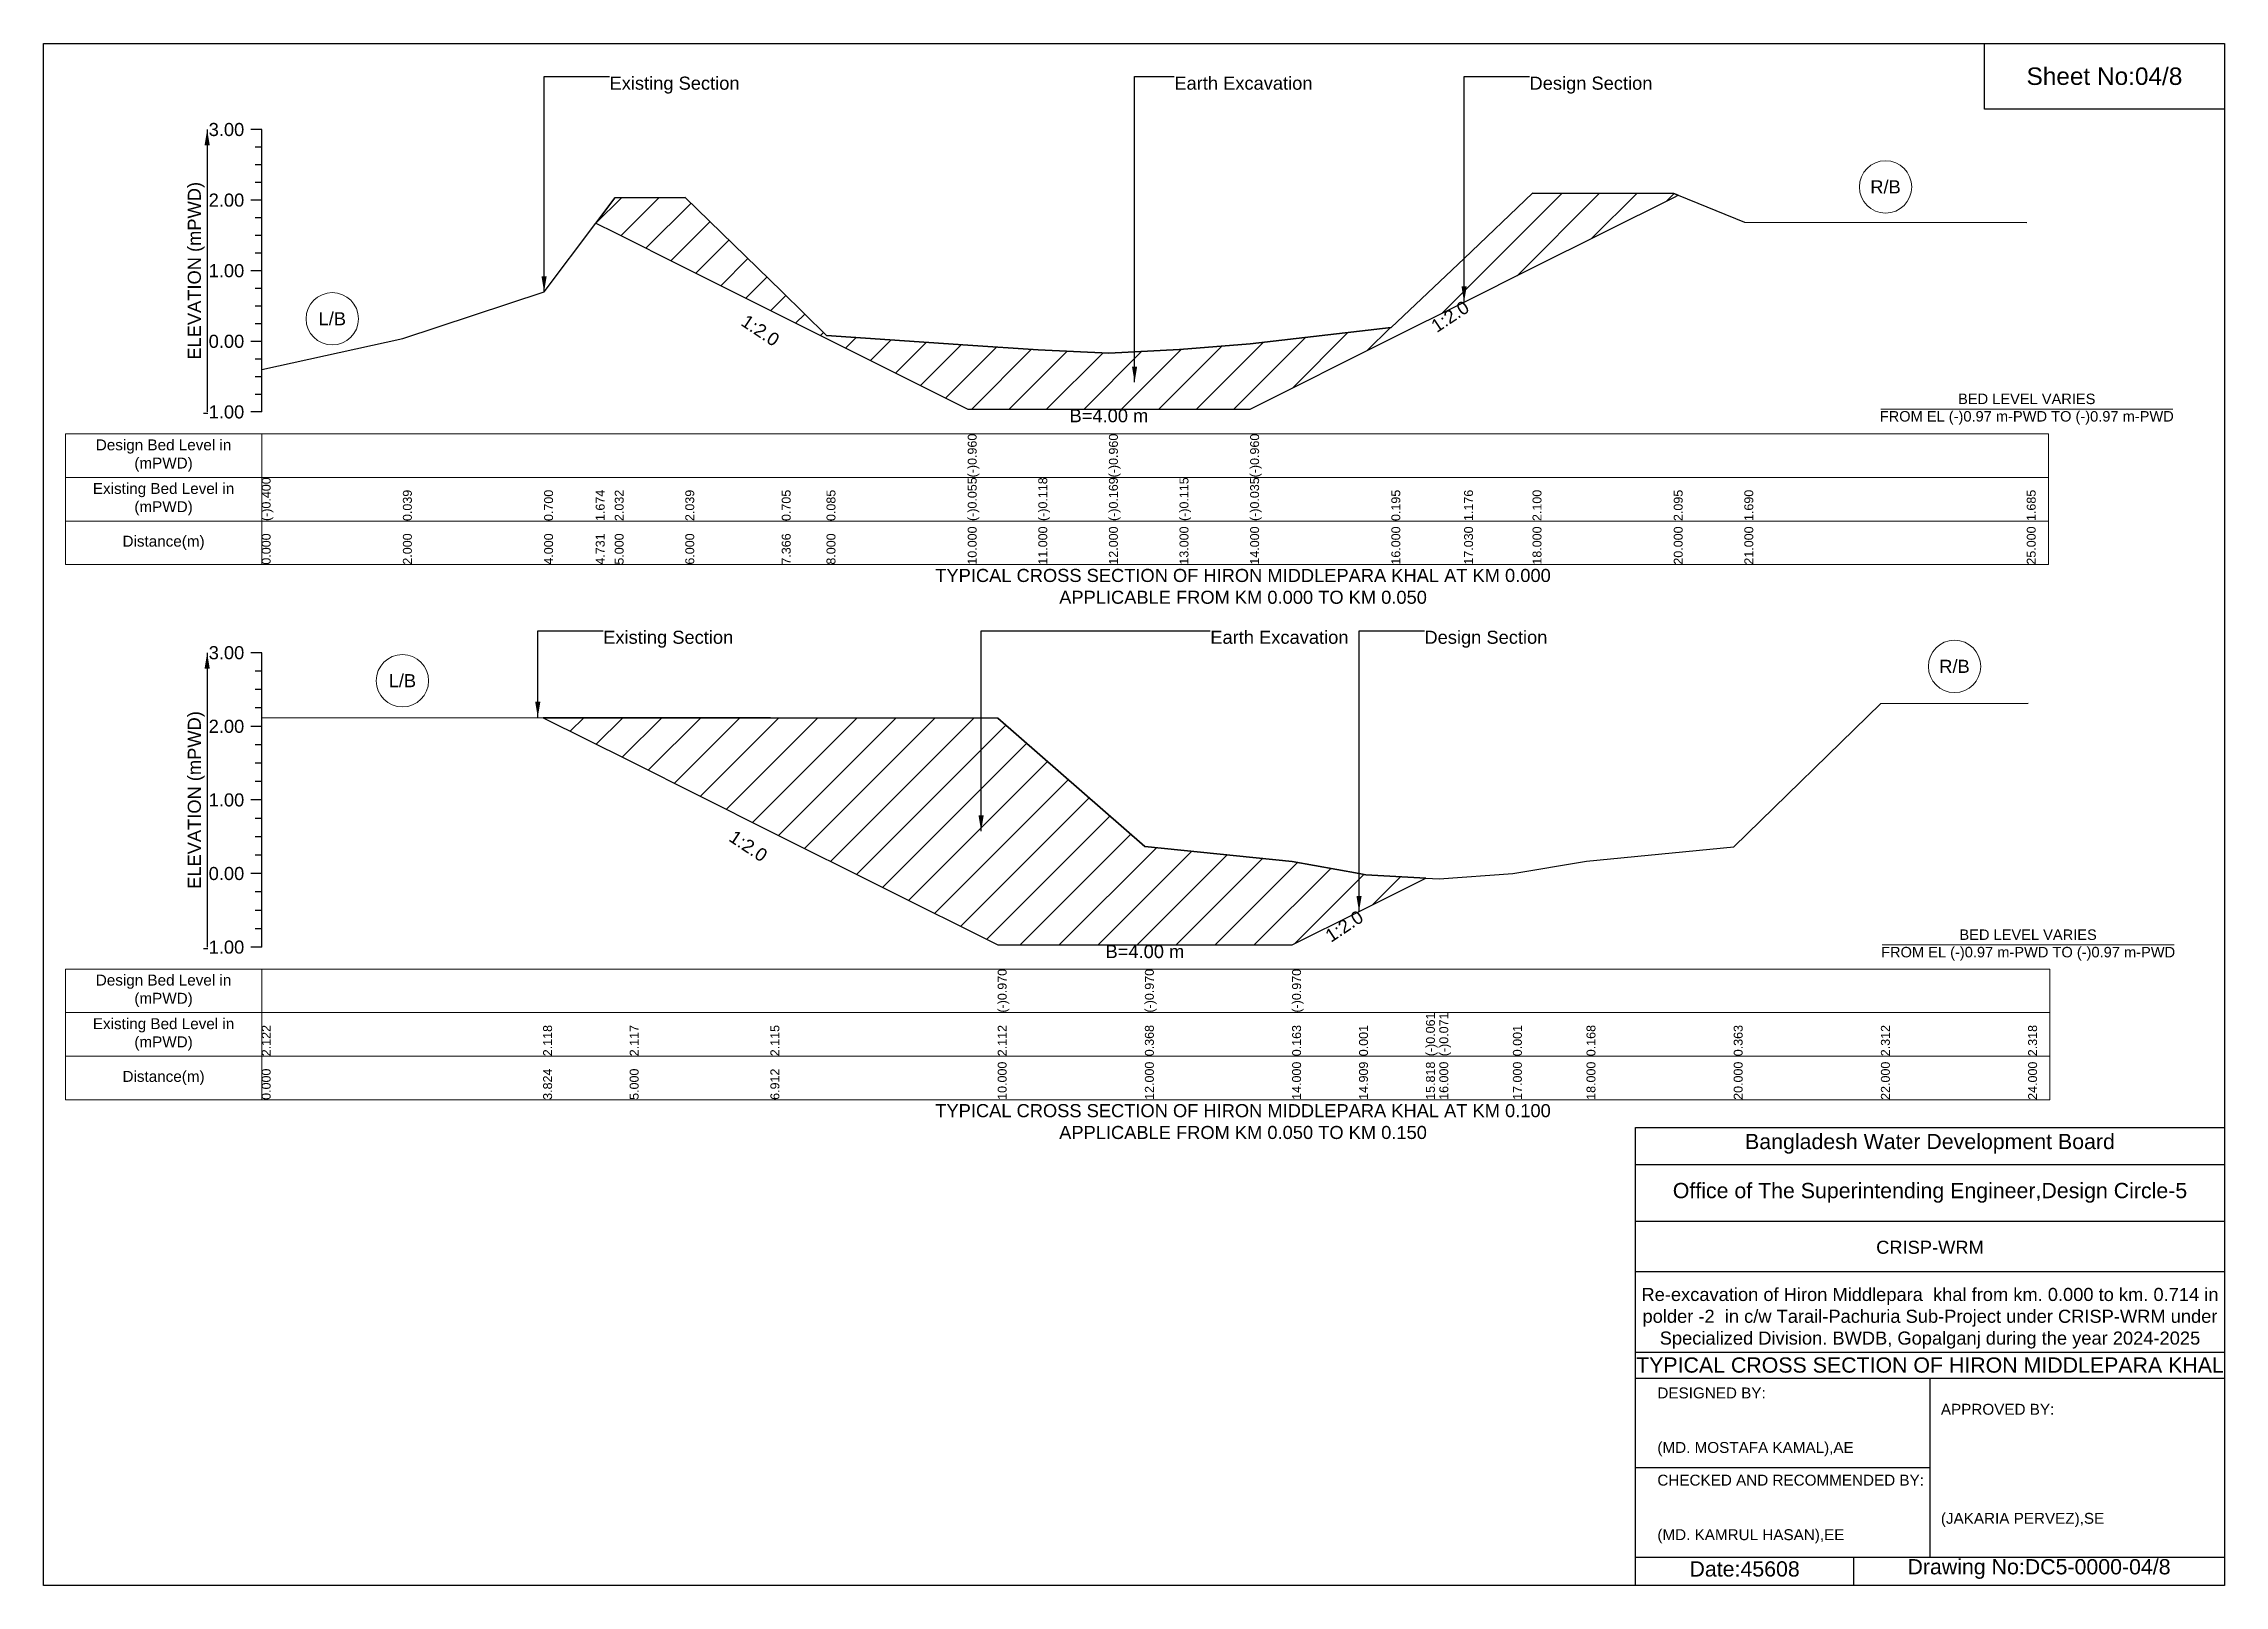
# Model space of a CAD drawing. Header units: inches. Extents: x 91000 to 178000, y -5656 to 6922.
# Drawn here: x 130000 to 138000, y -5656 to 0 of the extents above; entities that cross this region are included whole.
import ezdxf

# ---------------------------------------------------------------- set-up
doc = ezdxf.new("R2010")
doc.units = ezdxf.units.IN
doc.header["$LTSCALE"] = 7
doc.header["$MEASUREMENT"] = 0
for name, color, linetype, lineweight in [('Cross section Data Border', 7, 'Continuous', 9), ('Cross Section Labels', 7, 'Continuous', 9), ('Existing_Bed_Level for Xsection', 7, 'Continuous', 25)]:
    doc.layers.add(name, color=color, linetype=linetype, lineweight=lineweight)
doc.styles.get("Standard").update_dxf_attribs({"font": 'arial.ttf'})
doc.dimstyles.get("Standard").update_dxf_attribs({"dimtxt": 0.18, "dimasz": 0.18, "dimexe": 0.18, "dimexo": 0.0625, "dimgap": 0.09, "dimtad": 0, "dimtih": 1, "dimtoh": 1, "dimdec": 4, "dimzin": 0, "dimdsep": 46, "dimtxsty": 'Standard', "dimcen": 0.09, "dimadec": 0, "dimazin": 0, "dimtfac": 1, "dimtdec": 4, "dimtofl": 0, "dimtmove": 0, "dimatfit": 3, "dimfxl": 1, "dimtolj": 1, "dimtzin": 0, "dimarcsym": 0})

msp = doc.modelspace()

# ---------------------------------------------------------------- texts
at = {"attachment_point": 5}
for s, insert, char_height in [('Sheet No:04/8', (137560, -120), 64), ('Bangladesh Water Development Board', (136920, -4036), 56), ('Office of The Superintending Engineer,Design Circle-5', (136920, -4216), 56)]:
    msp.add_mtext(s, dxfattribs=dict(at, insert=insert, char_height=char_height))
for s, insert, char_height, width, attachment_point in [('CRISP-WRM', (136920, -4416), 48, 2240, 5), ('Re-excavation of Hiron Middlepara  khal from km. 0.000 to km. 0.714 in polder -2  in c/w Tarail-Pachuria Sub-Project under CRISP-WRM under Specialized Division. BWDB, Gopalganj during the year 2024-2025', (136920, -4676), 48, 2160, 5), ('TYPICAL CROSS SECTION OF HIRON MIDDLEPARA KHAL', (136920, -4848), 56, 2240, 5), ('DESIGNED BY:^J^J^J(MD. MOSTAFA KAMAL),AE', (135920, -5056), 40, 1120, 4), ('APPROVED BY:^J^J^J^J^J^J(JAKARIA PERVEZ),SE', (136960, -5216), 40, 1120, 4), ('CHECKED AND RECOMMENDED BY:^J^J^J(MD. KAMRUL HASAN),EE', (135920, -5376), 40, 1120, 4), ('Date:45608', (136240, -5596), 56, 1120, 5), ('Drawing No:DC5-0000-04/8', (137320, -5596), 56, 1760, 5)]:
    msp.add_mtext(s, dxfattribs=dict(insert=insert, char_height=char_height, width=width, attachment_point=attachment_point))
at = {"layer": 'Cross section Data Border', "char_height": 40, "width": 640, "attachment_point": 5}
for s, insert in [('Design Bed Level in (mPWD)', (130440, -1511.4)), ('Existing Bed Level in (mPWD)', (130440, -1671.4)), ('Distance(m)', (130440, -1831.4)), ('Design Bed Level in (mPWD)', (130440, -3474.8)), ('Existing Bed Level in (mPWD)', (130440, -3634.8)), ('Distance(m)', (130440, -3794.8))]:
    msp.add_mtext(s, dxfattribs=dict(at, insert=insert))
at = {"layer": 'Cross Section Labels'}
for s, insert, char_height, attachment_point in [('Existing Section', (132076, -121.1), 48, 1), ('Earth Excavation', (134148, -121.1), 48, 1), ('Design Section', (135450.9, -121.1), 48, 1), ('R/B', (136757, -525.8), 48, 5), ('L/B', (131059, -1009.6), 48, 5), ('B=4.00 m', (133908, -1341), 48, 2), ('BED LEVEL VARIES ^JFROM EL (-)0.97 m-PWD TO (-)0.97 m-PWD', (137275, -1341), 38.4, 5), ('TYPICAL CROSS SECTION OF HIRON MIDDLEPARA KHAL AT KM 0.000^JAPPLICABLE FROM KM 0.000 TO KM 0.050', (134400, -1991.4), 48, 5), ('Existing Section', (132052.8, -2153.8), 48, 1), ('Earth Excavation', (134280, -2153.8), 48, 1), ('Design Section', (135065.5, -2153.8), 48, 1), ('L/B', (131316.2, -2337.4), 48, 5), ('R/B', (137010, -2284.8), 48, 5), ('BED LEVEL VARIES ^JFROM EL (-)0.97 m-PWD TO (-)0.97 m-PWD', (137280, -3306.7), 38.4, 5), ('B=4.00 m', (134040, -3306.7), 48, 2), ('TYPICAL CROSS SECTION OF HIRON MIDDLEPARA KHAL AT KM 0.100^JAPPLICABLE FROM KM 0.050 TO KM 0.150', (134400, -3954.8), 48, 5)]:
    msp.add_mtext(s, dxfattribs=dict(at, insert=insert, char_height=char_height, attachment_point=attachment_point))
at = {"layer": 'Cross Section Labels', "char_height": 48, "attachment_point": 2}
for insert, rotation in [((135146.1, -981), 33.69007), ((132643, -1032.3), 326.30993), ((132598.7, -2923.6), 326.30993), ((134758, -3217.7), 33.69007)]:
    msp.add_mtext('1:2.0', dxfattribs=dict(at, insert=insert, rotation=rotation))
at = {"layer": 'Existing_Bed_Level for Xsection', "char_height": 48, "attachment_point": 6}
for s, insert in [('3.00', (130736, -315.4)), ('2.00', (130736, -574.4)), ('1.00', (130736, -833.4)), ('0.00', (130736, -1092.4)), ('-1.00', (130736, -1351.4)), ('3.00', (130736, -2234.8)), ('2.00', (130736, -2504.8)), ('1.00', (130736, -2774.8)), ('0.00', (130736, -3044.8)), ('-1.00', (130736, -3314.8))]:
    msp.add_mtext(s, dxfattribs=dict(at, insert=insert))
at = {"layer": 'Existing_Bed_Level for Xsection', "rotation": 90}
for s, insert, char_height, attachment_point in [('ELEVATION (mPWD)', (130560, -833.4), 48, 5), ('(-)0.960', (133390, -1591.4), 32.8, 1), ('(-)0.960', (133908, -1591.4), 32.8, 1), ('(-)0.960', (134426, -1591.4), 32.8, 1), ('(-)0.400', (130800, -1751.4), 32.8, 1), ('(-)0.055', (133390, -1751.4), 32.8, 1), ('(-)0.118', (133649, -1751.4), 32.8, 1), ('(-)0.169', (133908, -1751.4), 32.8, 1), ('(-)0.115', (134167, -1751.4), 32.8, 1), ('(-)0.035', (134426, -1751.4), 32.8, 1), ('0.039', (131318, -1751.4), 32.8, 1), ('0.700', (131836, -1751.4), 32.8, 1), ('1.674', (132025.4, -1751.4), 32.8, 1), ('2.032', (132095, -1751.4), 32.8, 1), ('2.039', (132354, -1751.4), 32.8, 1), ('0.705', (132707.7, -1751.4), 32.8, 1), ('0.085', (132872, -1751.4), 32.8, 1), ('0.195', (134944, -1751.4), 32.8, 1), ('1.176', (135210.9, -1751.4), 32.8, 1), ('2.100', (135462, -1751.4), 32.8, 1), ('2.095', (135980, -1751.4), 32.8, 1), ('1.690', (136239, -1751.4), 32.8, 1), ('1.685', (137275, -1751.4), 32.8, 1), ('0.000', (130800, -1911.4), 32.8, 1), ('2.000', (131318, -1911.4), 32.8, 1), ('4.000', (131836, -1911.4), 32.8, 1), ('4.731', (132025.4, -1911.4), 32.8, 1), ('5.000', (132095, -1911.4), 32.8, 1), ('6.000', (132354, -1911.4), 32.8, 1), ('7.366', (132707.7, -1911.4), 32.8, 1), ('8.000', (132872, -1911.4), 32.8, 1), ('10.000', (133390, -1911.4), 32.8, 1), ('11.000', (133649, -1911.4), 32.8, 1), ('12.000', (133908, -1911.4), 32.8, 1), ('13.000', (134167, -1911.4), 32.8, 1), ('14.000', (134426, -1911.4), 32.8, 1), ('16.000', (134944, -1911.4), 32.8, 1), ('17.030', (135210.9, -1911.4), 32.8, 1), ('18.000', (135462, -1911.4), 32.8, 1), ('20.000', (135980, -1911.4), 32.8, 1), ('21.000', (136239, -1911.4), 32.8, 1), ('25.000', (137275, -1911.4), 32.8, 1), ('ELEVATION (mPWD)', (130560, -2774.8), 48, 5), ('(-)0.970', (133500, -3554.8), 32.8, 1), ('(-)0.970', (134040, -3554.8), 32.8, 1), ('(-)0.970', (134580, -3554.8), 32.8, 1), ('(-)0.061', (135071, -3714.8), 32.8, 1), ('(-)0.071', (135120, -3714.8), 32.8, 1), ('2.122', (130800, -3714.8), 32.8, 1), ('2.118', (131832.4, -3714.8), 32.8, 1), ('2.117', (132150, -3714.8), 32.8, 1), ('2.115', (132666.2, -3714.8), 32.8, 1), ('2.112', (133500, -3714.8), 32.8, 1), ('0.368', (134040, -3714.8), 32.8, 1), ('0.163', (134580, -3714.8), 32.8, 1), ('0.001', (134825.5, -3714.8), 32.8, 1), ('0.001', (135390, -3714.8), 32.8, 1), ('0.168', (135660, -3714.8), 32.8, 1), ('0.363', (136200, -3714.8), 32.8, 1), ('2.312', (136740, -3714.8), 32.8, 1), ('2.318', (137280, -3714.8), 32.8, 1), ('10.000', (133500, -3874.8), 32.8, 1), ('12.000', (134040, -3874.8), 32.8, 1), ('14.000', (134580, -3874.8), 32.8, 1), ('14.909', (134825.5, -3874.8), 32.8, 1), ('15.818', (135071, -3874.8), 32.8, 1), ('16.000', (135120, -3874.8), 32.8, 1), ('17.000', (135390, -3874.8), 32.8, 1), ('18.000', (135660, -3874.8), 32.8, 1), ('20.000', (136200, -3874.8), 32.8, 1), ('22.000', (136740, -3874.8), 32.8, 1), ('24.000', (137280, -3874.8), 32.8, 1), ('0.000', (130800, -3874.8), 32.8, 1), ('3.824', (131832.4, -3874.8), 32.8, 1), ('5.000', (132150, -3874.8), 32.8, 1), ('6.912', (132666.2, -3874.8), 32.8, 1)]:
    msp.add_mtext(s, dxfattribs=dict(at, insert=insert, char_height=char_height, attachment_point=attachment_point))

# ---------------------------------------------------------------- hatches: boundary and pattern name
at = {"layer": 'Existing_Bed_Level for Xsection'}
h = msp.add_hatch(dxfattribs=at)
h.set_pattern_fill('ANSI31', color=256, scale=777, style=0)
h.paths.add_polyline_path([(132025.4, -658.8), (132095, -693.5), (132354, -823), (132707.7, -999.9), (132872, -1082), (133390, -1341), (133649, -1341), (133908, -1341), (134167, -1341), (134426, -1341), (134944, -1082), (135210.9, -948.6), (135462, -823), (135980, -564), (135995.7, -556.2), (135980, -549.8), (135462, -548.5), (135210.9, -787.7), (134944, -1041.9), (134426, -1101.5), (134167, -1122.2), (133908, -1136.2), (133649, -1123), (133390, -1106.6), (132872, -1070.4), (132707.7, -909.9), (132354, -564.3), (132095, -566.1)])
h = msp.add_hatch(dxfattribs=at)
h.set_pattern_fill('ANSI31', color=256, scale=810, style=0)
h.paths.add_polyline_path([(131832.4, -2472.9), (132150, -2631.7), (132666.2, -2889.8), (133500, -3306.7), (134040, -3306.7), (134580, -3306.7), (134825.5, -3184), (134850, -3171.7), (135071, -3061.3), (134850, -3048.9), (134825.5, -3044.5), (134580, -3000.8), (134040, -2945.5), (133500, -2474.6), (132666.2, -2473.8), (132150, -2473.2)])

# ---------------------------------------------------------------- linework, layer by layer
for points in [[(130000, 0), (138000, 0), (138000, -5656), (130000, -5656)], [(137120, 0), (138000, 0), (138000, -240), (137120, -240)]]:
    msp.add_lwpolyline(points, close=True)
for points in [[(135840, -5656), (135840, -3976), (138000, -3976)], [(135840, -4112), (138000, -4112)], [(135840, -4320), (138000, -4320)], [(135840, -4504), (138000, -4504)], [(135840, -4800), (138000, -4800)], [(135840, -4896), (138000, -4896)], [(136920, -4896), (136920, -5552)], [(135840, -5224), (136920, -5224)], [(135840, -5552), (138000, -5552)], [(136640, -5552), (136640, -5656)]]:
    msp.add_lwpolyline(points)
at = {"layer": 'Cross section Data Border'}
for points in [[(130080, -1431.4), (137355, -1431.4), (137355, -1911.4), (130080, -1911.4)], [(130080, -3394.8), (137360, -3394.8), (137360, -3874.8), (130080, -3874.8)]]:
    msp.add_lwpolyline(points, close=True, dxfattribs=at)
for points in [[(130800, -1431.4), (130800, -1911.4)], [(130080, -1591.4), (137355, -1591.4)], [(130080, -1751.4), (137355, -1751.4)], [(130800, -3394.8), (130800, -3874.8)], [(130080, -3554.8), (137360, -3554.8)], [(130080, -3714.8), (137360, -3714.8)]]:
    msp.add_lwpolyline(points, dxfattribs=at)
at = {"layer": 'Cross Section Labels'}
for points in [[(136739.2, -1341), (137810.8, -1341)], [(136744.2, -3306.7), (137815.8, -3306.7)]]:
    msp.add_lwpolyline(points, dxfattribs=at)
for centre in [(136757, -525.8), (131059, -1009.6), (137010, -2284.8), (131316.2, -2337.4)]:
    msp.add_circle(centre, 96, dxfattribs=at)
at = {"layer": 'Existing_Bed_Level for Xsection'}
for points in [[(130800, -315.4), (130760, -315.4)], [(130800, -1351.4), (130800, -1092.4), (130800, -833.4), (130800, -574.4), (130800, -315.4)], [(130800, -380.1), (130776, -380.1)], [(130800, -444.9), (130776, -444.9)], [(130800, -509.6), (130776, -509.6)], [(130800, -1196), (131318, -1082.3), (131836, -911.1), (132025.4, -658.8), (132095, -566.1), (132354, -564.3), (132707.7, -909.9), (132872, -1070.4), (133390, -1106.6), (133390, -1106.6), (133649, -1123), (133908, -1136.2), (133908, -1136.2), (134167, -1122.2), (134426, -1101.5), (134426, -1101.5), (134944, -1041.9), (135210.9, -787.7), (135462, -548.5), (135980, -549.8), (135995.7, -556.2), (136239, -654.7), (137275, -656)], [(130800, -574.4), (130760, -574.4)], [(130800, -639.1), (130776, -639.1)], [(130800, -703.9), (130776, -703.9)], [(130800, -768.7), (130776, -768.7)], [(130800, -833.4), (130760, -833.4)], [(130800, -898.2), (130776, -898.2)], [(130800, -962.9), (130776, -962.9)], [(130800, -1027.7), (130776, -1027.7)], [(130800, -1092.4), (130760, -1092.4)], [(130800, -1157.2), (130776, -1157.2)], [(130800, -1221.9), (130776, -1221.9)], [(130800, -1351.4), (130760, -1351.4)], [(130800, -1286.7), (130776, -1286.7)], [(130800, -2234.8), (130760, -2234.8)], [(130800, -3314.8), (130800, -3044.8), (130800, -2774.8), (130800, -2504.8), (130800, -2234.8)], [(130800, -2302.3), (130776, -2302.3)], [(130800, -2369.8), (130776, -2369.8)], [(130800, -2437.3), (130776, -2437.3)], [(130800, -2471.9), (131832.4, -2472.9), (132150, -2473.2), (132666.2, -2473.8), (133500, -2474.6), (133500, -2474.6), (134040, -2945.5), (134040, -2945.5), (134580, -3000.8), (134580, -3000.8), (134825.5, -3044.5), (134850, -3048.9), (135071, -3061.3), (135120, -3064), (135390, -3044.6), (135660, -2999.5), (136200, -2946.8), (136740, -2420.6), (137280, -2419)], [(130800, -2504.8), (130760, -2504.8)], [(130800, -2572.3), (130776, -2572.3)], [(130800, -2639.8), (130776, -2639.8)], [(130800, -2707.3), (130776, -2707.3)], [(130800, -2774.8), (130760, -2774.8)], [(130800, -2842.3), (130776, -2842.3)], [(130800, -2909.8), (130776, -2909.8)], [(130800, -2977.3), (130776, -2977.3)], [(130800, -3044.8), (130760, -3044.8)], [(130800, -3112.3), (130776, -3112.3)], [(130800, -3179.8), (130776, -3179.8)], [(130800, -3247.3), (130776, -3247.3)], [(130800, -3314.8), (130760, -3314.8)]]:
    msp.add_lwpolyline(points, dxfattribs=at)
for points in [[(132025.4, -658.8), (132095, -693.5), (132354, -823), (132707.7, -999.9), (132872, -1082), (133390, -1341), (133390, -1341), (133649, -1341), (133908, -1341), (133908, -1341), (134167, -1341), (134426, -1341), (134426, -1341), (134944, -1082), (135210.9, -948.6), (135462, -823), (135980, -564), (135995.7, -556.2), (135980, -549.8), (135462, -548.5), (135210.9, -787.7), (134944, -1041.9), (134426, -1101.5), (134426, -1101.5), (134167, -1122.2), (133908, -1136.2), (133908, -1136.2), (133649, -1123), (133390, -1106.6), (133390, -1106.6), (132872, -1070.4), (132707.7, -909.9), (132354, -564.3), (132095, -566.1)], [(131832.4, -2472.9), (131832.4, -2472.9), (132150, -2631.7), (132666.2, -2889.8), (133500, -3306.7), (133500, -3306.7), (134040, -3306.7), (134040, -3306.7), (134580, -3306.7), (134580, -3306.7), (134825.5, -3184), (134850, -3171.7), (135071, -3061.3), (135071, -3061.3), (135071, -3061.3), (134850, -3048.9), (134825.5, -3044.5), (134580, -3000.8), (134580, -3000.8), (134040, -2945.5), (134040, -2945.5), (133500, -2474.6), (133500, -2474.6), (132666.2, -2473.8), (132150, -2473.2), (131832.4, -2472.9)]]:
    msp.add_lwpolyline(points, close=True, dxfattribs=at)

msp.set_redraw_order([(e.dxf.handle, doc.entitydb.next_handle()) for e in msp.query("TEXT MTEXT ATTDEF DIMENSION ARC_DIMENSION")])  # texts and dimensions are drawn at this point

# ---------------------------------------------------------------- leaders
at = {"layer": 'Cross Section Labels', "annotation_type": 0, "has_hookline": 1, "hookline_direction": 0}
for points, text_width in [([(131836, -911.1), (131836, -121.1), (132075.9, -121.1)], 467.2), ([(134002.1, -1242.5), (134002.1, -121.1), (134147.9, -121.1)], 497), ([(135210.9, -948.6), (135210.9, -121.1), (135450.8, -121.1)], 441.2), ([(131812.8, -2471.9), (131812.8, -2153.8), (132052.7, -2153.8)], 467.2), ([(133439.2, -2889.1), (133439.2, -2153.8), (134279.9, -2153.8)], 497), ([(134825.5, -3184), (134825.5, -2153.8), (135065.4, -2153.8)], 441.2)]:
    msp.add_leader(points, dimstyle='Standard', override={"dimasz": 57.6}, dxfattribs=dict(at, text_width=text_width))
at = {"layer": 'Existing_Bed_Level for Xsection'}
for points in [[(130600, -315.4), (130600, -1351.4)], [(130600, -2234.8), (130600, -3314.8)]]:
    msp.add_leader(points, dimstyle='Standard', override={"dimasz": 57.6}, dxfattribs=at)

doc.saveas('drawing.dxf')
